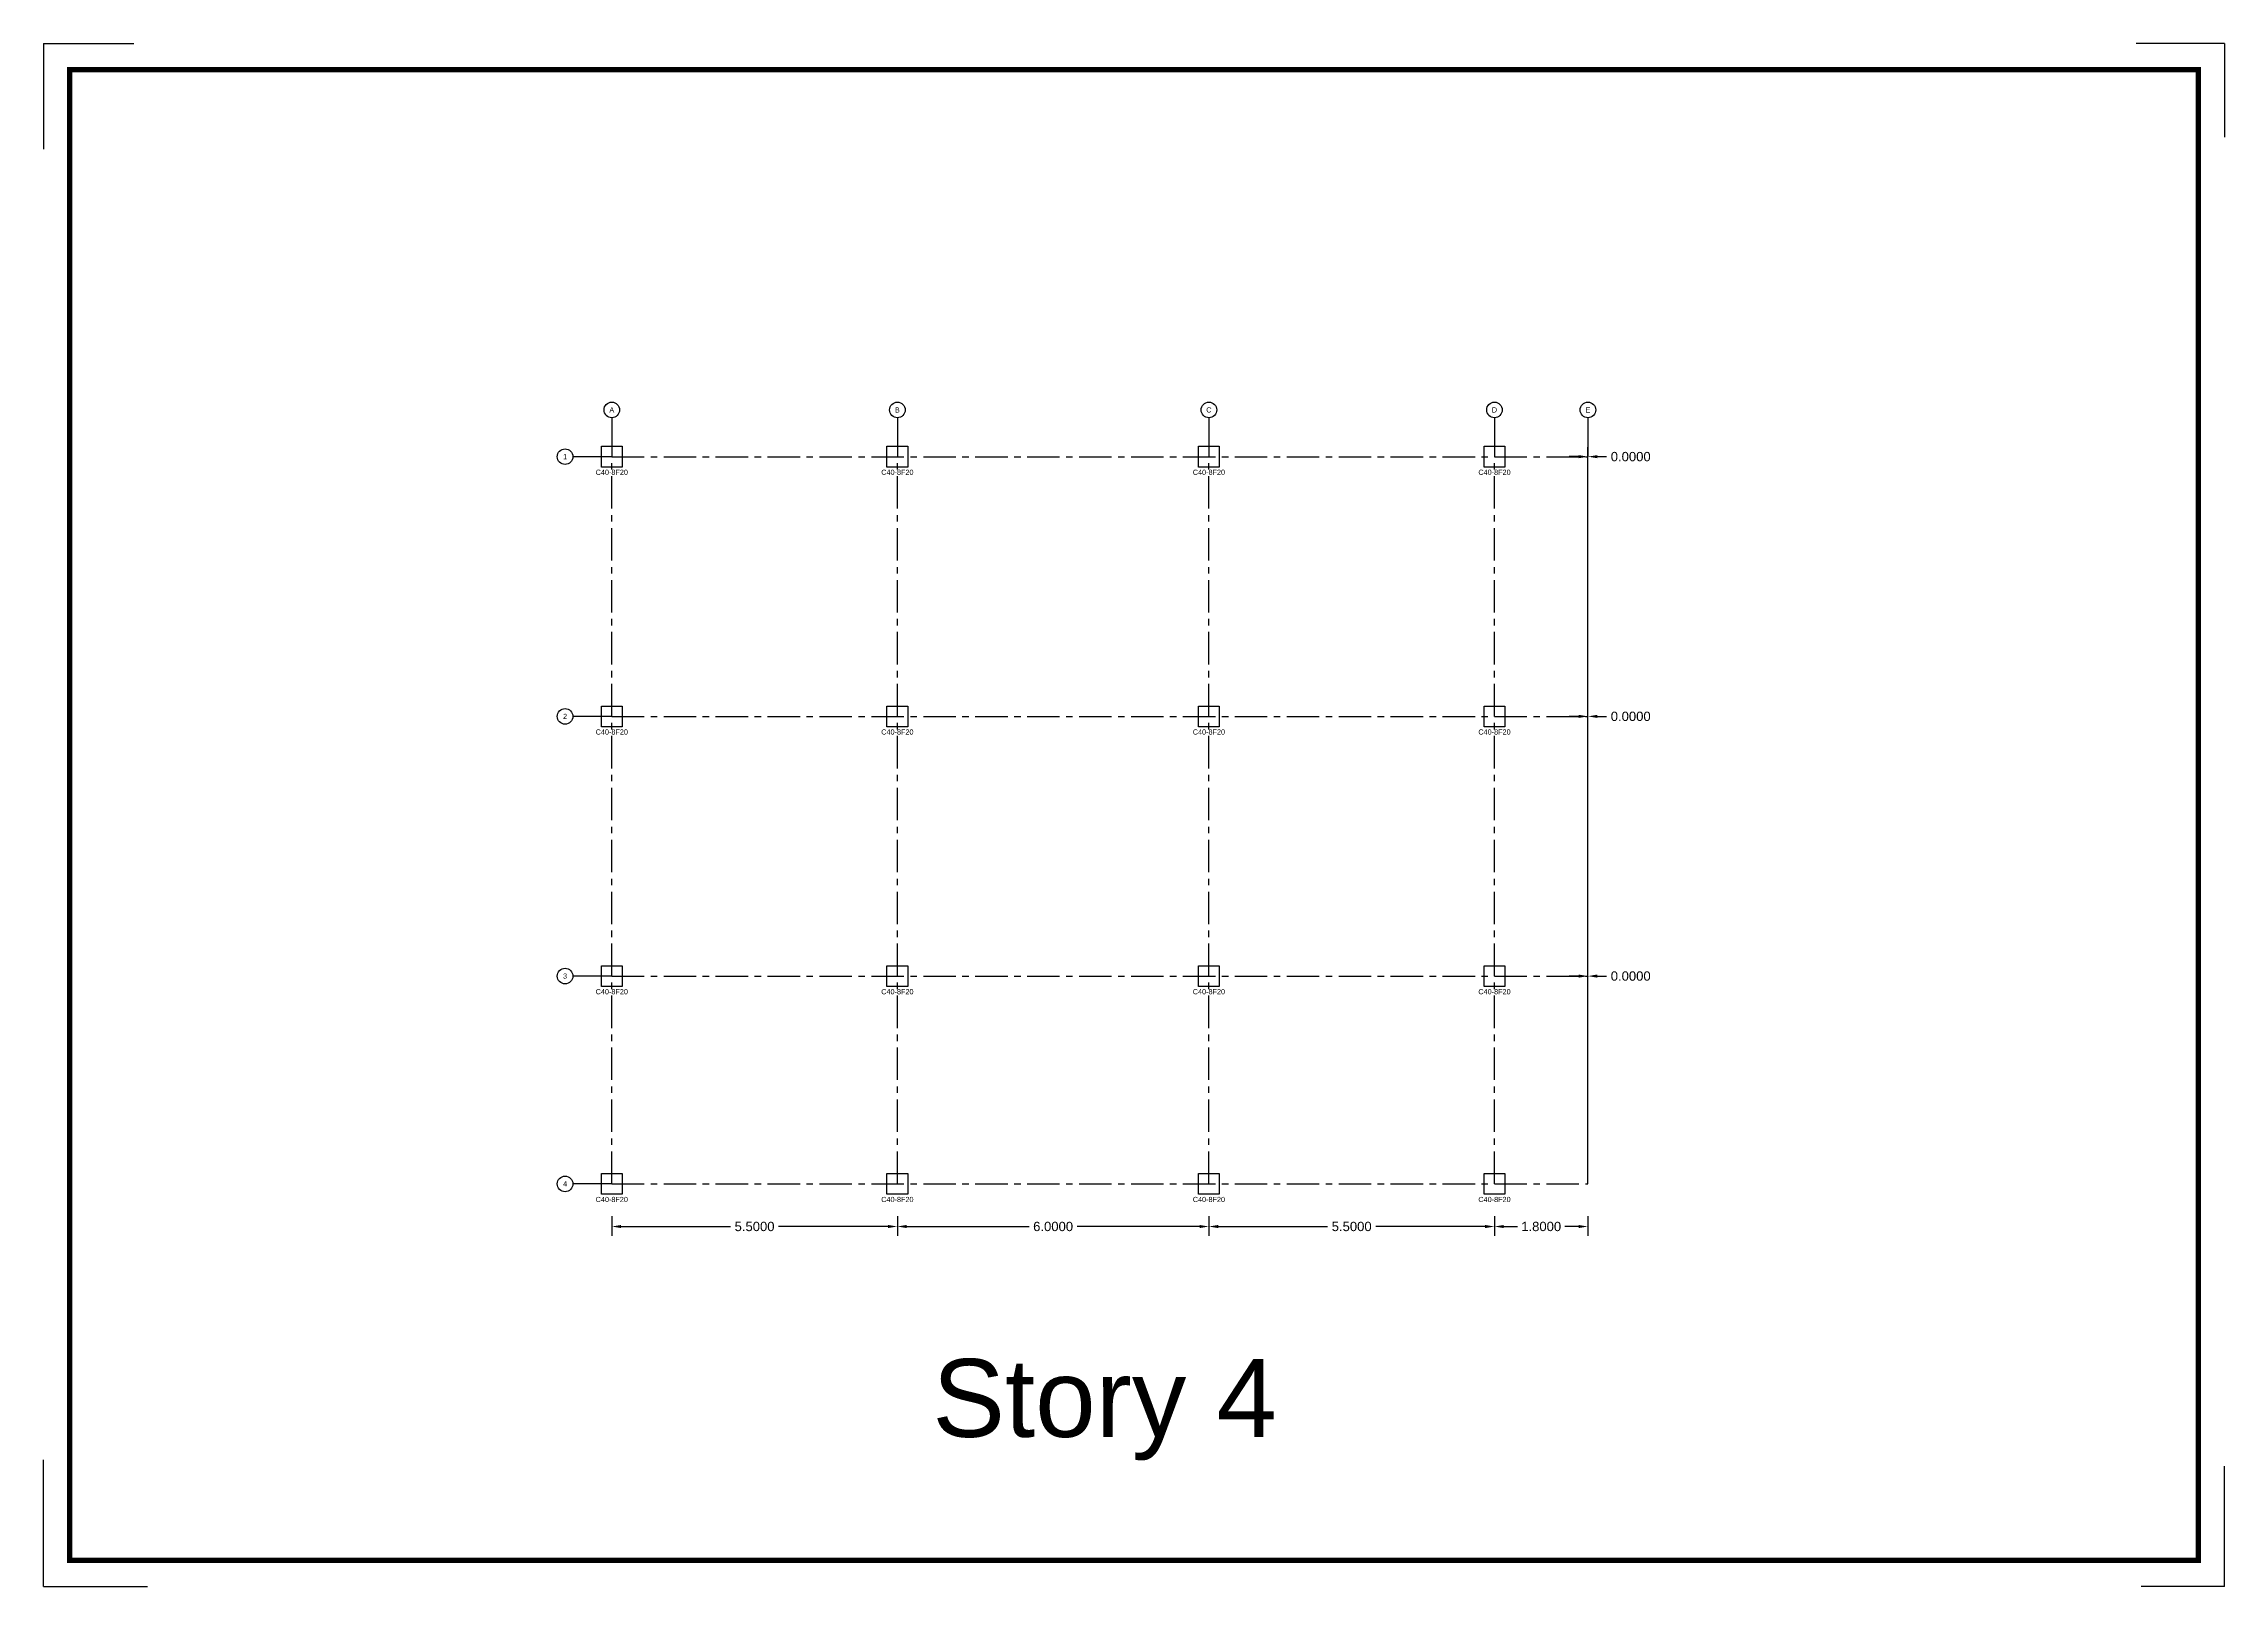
# Model space of a CAD drawing. Header units: inches. Extents: x -1152 to 1352, y 183 to 608.
# Drawn here: x 1199 to 1241, y 238.09 to 267.79 of the extents above; entities that cross this region are included whole.
import ezdxf
from ezdxf.enums import TextEntityAlignment as Align

# ---------------------------------------------------------------- set-up
doc = ezdxf.new("R2010")
doc.units = ezdxf.units.IN
doc.header["$MEASUREMENT"] = 0
doc.linetypes.add('CENTER', pattern=[2, 1.25, -0.25, 0.25, -0.25])
for name, color, linetype in [('COLS', 5, 'Continuous'), ('DIMENSIONS', 4, 'Continuous'), ('GRID', 1, 'Continuous'), ('TEXT', 3, 'Continuous')]:
    doc.layers.add(name, color=color, linetype=linetype)
doc.layers.add('Layer4', color=252, linetype='Continuous', lineweight=25)
doc.styles.get("Standard").update_dxf_attribs({"font": 'arial.ttf'})
doc.dimstyles.get("Standard").update_dxf_attribs({"dimtxt": 0.18, "dimasz": 0.18, "dimexe": 0.18, "dimexo": 0.0625, "dimgap": 0.09, "dimtad": 0, "dimtih": 1, "dimtoh": 1, "dimdec": 4, "dimzin": 0, "dimdsep": 46, "dimtxsty": 'Standard', "dimcen": 0.09, "dimadec": 0, "dimazin": 0, "dimtfac": 1, "dimtdec": 4, "dimtofl": 0, "dimtmove": 0, "dimatfit": 3, "dimfxl": 1, "dimtolj": 1, "dimtzin": 0, "dimarcsym": 0})

# ---------------------------------------------------------------- blocks, each defined once
blk = doc.blocks.new('*D464')
at = {"layer": 'DEFPOINTS', "color": 0, "transparency": 16777216}
for p in [(1209.946, 245.278), (1215.446, 245.278), (1215.446, 245.018)]:
    blk.add_point(p, dxfattribs=at)
at = {"layer": 'DIMENSIONS', "color": 0, "lineweight": -2, "transparency": 16777216}
for p, q in [((1209.946, 245.215), (1209.946, 244.838)), ((1210.126, 245.018), (1212.233, 245.018)), ((1215.266, 245.018), (1213.16, 245.018)), ((1215.446, 245.215), (1215.446, 244.838))]:
    blk.add_line(p, q, dxfattribs=at)
at = {"layer": 'DIMENSIONS', "color": 0, "transparency": 16777216}
for points in [[(1210.126, 245.048), (1210.126, 244.988), (1209.946, 245.018)], [(1215.266, 245.048), (1215.266, 244.988), (1215.446, 245.018)]]:
    blk.add_solid(points, dxfattribs=at)
at = {"layer": 'DIMENSIONS', "color": 0, "transparency": 16777216, "insert": (1212.696, 245.018), "char_height": 0.18, "attachment_point": 5}
blk.add_mtext('\\A1;5.5000', dxfattribs=at)
blk = doc.blocks.new('*D465')
at = {"layer": 'DEFPOINTS', "color": 0, "transparency": 16777216}
for p in [(1215.446, 245.278), (1221.446, 245.278), (1221.446, 245.018)]:
    blk.add_point(p, dxfattribs=at)
at = {"layer": 'DIMENSIONS', "color": 0, "lineweight": -2, "transparency": 16777216}
for p, q in [((1215.446, 245.215), (1215.446, 244.838)), ((1215.626, 245.018), (1217.983, 245.018)), ((1221.266, 245.018), (1218.91, 245.018)), ((1221.446, 245.215), (1221.446, 244.838))]:
    blk.add_line(p, q, dxfattribs=at)
at = {"layer": 'DIMENSIONS', "color": 0, "transparency": 16777216}
for points in [[(1215.626, 245.048), (1215.626, 244.988), (1215.446, 245.018)], [(1221.266, 245.048), (1221.266, 244.988), (1221.446, 245.018)]]:
    blk.add_solid(points, dxfattribs=at)
at = {"layer": 'DIMENSIONS', "color": 0, "transparency": 16777216, "insert": (1218.446, 245.018), "char_height": 0.18, "attachment_point": 5}
blk.add_mtext('\\A1;6.0000', dxfattribs=at)
blk = doc.blocks.new('*D466')
at = {"layer": 'DEFPOINTS', "color": 0, "transparency": 16777216}
for p in [(1221.446, 245.278), (1226.946, 245.278), (1226.946, 245.018)]:
    blk.add_point(p, dxfattribs=at)
at = {"layer": 'DIMENSIONS', "color": 0, "lineweight": -2, "transparency": 16777216}
for p, q in [((1221.446, 245.215), (1221.446, 244.838)), ((1221.626, 245.018), (1223.733, 245.018)), ((1226.766, 245.018), (1224.66, 245.018)), ((1226.946, 245.215), (1226.946, 244.838))]:
    blk.add_line(p, q, dxfattribs=at)
at = {"layer": 'DIMENSIONS', "color": 0, "transparency": 16777216}
for points in [[(1221.626, 245.048), (1221.626, 244.988), (1221.446, 245.018)], [(1226.766, 245.048), (1226.766, 244.988), (1226.946, 245.018)]]:
    blk.add_solid(points, dxfattribs=at)
at = {"layer": 'DIMENSIONS', "color": 0, "transparency": 16777216, "insert": (1224.196, 245.018), "char_height": 0.18, "attachment_point": 5}
blk.add_mtext('\\A1;5.5000', dxfattribs=at)
blk = doc.blocks.new('*D467')
at = {"layer": 'DEFPOINTS', "color": 0, "transparency": 16777216}
for p in [(1226.946, 245.278), (1228.746, 245.278), (1228.746, 245.018)]:
    blk.add_point(p, dxfattribs=at)
at = {"layer": 'DIMENSIONS', "color": 0, "lineweight": -2, "transparency": 16777216}
for p, q in [((1226.946, 245.215), (1226.946, 244.838)), ((1227.126, 245.018), (1227.392, 245.018)), ((1228.566, 245.018), (1228.301, 245.018)), ((1228.746, 245.215), (1228.746, 244.838))]:
    blk.add_line(p, q, dxfattribs=at)
at = {"layer": 'DIMENSIONS', "color": 0, "transparency": 16777216}
for points in [[(1227.126, 245.048), (1227.126, 244.988), (1226.946, 245.018)], [(1228.566, 245.048), (1228.566, 244.988), (1228.746, 245.018)]]:
    blk.add_solid(points, dxfattribs=at)
at = {"layer": 'DIMENSIONS', "color": 0, "transparency": 16777216, "insert": (1227.846, 245.018), "char_height": 0.18, "attachment_point": 5}
blk.add_mtext('\\A1;1.8000', dxfattribs=at)
blk = doc.blocks.new('*D468')
at = {"layer": 'DEFPOINTS', "color": 0, "transparency": 16777216}
for p in [(1228.746, 249.839), (1228.746, 249.839), (1228.746, 245.839)]:
    blk.add_point(p, dxfattribs=at)
at = {"layer": 'DIMENSIONS', "color": 0, "lineweight": -2, "transparency": 16777216}
for p, q in [((1228.746, 245.901), (1228.746, 250.019)), ((1228.746, 249.901), (1228.746, 250.019)), ((1228.566, 249.839), (1228.386, 249.839)), ((1228.926, 249.839), (1229.106, 249.839))]:
    blk.add_line(p, q, dxfattribs=at)
at = {"layer": 'DIMENSIONS', "color": 0, "transparency": 16777216}
for points in [[(1228.566, 249.869), (1228.566, 249.809), (1228.746, 249.839)], [(1228.926, 249.869), (1228.926, 249.809), (1228.746, 249.839)]]:
    blk.add_solid(points, dxfattribs=at)
at = {"layer": 'DIMENSIONS', "color": 0, "transparency": 16777216, "insert": (1229.57, 249.839), "char_height": 0.18, "attachment_point": 5}
blk.add_mtext('\\A1;0.0000', dxfattribs=at)
blk = doc.blocks.new('*D469')
at = {"layer": 'DEFPOINTS', "color": 0, "transparency": 16777216}
for p in [(1228.746, 254.839), (1228.746, 254.839), (1228.746, 249.839)]:
    blk.add_point(p, dxfattribs=at)
at = {"layer": 'DIMENSIONS', "color": 0, "lineweight": -2, "transparency": 16777216}
for p, q in [((1228.746, 249.901), (1228.746, 255.019)), ((1228.746, 254.901), (1228.746, 255.019)), ((1228.566, 254.839), (1228.386, 254.839)), ((1228.926, 254.839), (1229.106, 254.839))]:
    blk.add_line(p, q, dxfattribs=at)
at = {"layer": 'DIMENSIONS', "color": 0, "transparency": 16777216}
for points in [[(1228.566, 254.869), (1228.566, 254.809), (1228.746, 254.839)], [(1228.926, 254.869), (1228.926, 254.809), (1228.746, 254.839)]]:
    blk.add_solid(points, dxfattribs=at)
at = {"layer": 'DIMENSIONS', "color": 0, "transparency": 16777216, "insert": (1229.57, 254.839), "char_height": 0.18, "attachment_point": 5}
blk.add_mtext('\\A1;0.0000', dxfattribs=at)
blk = doc.blocks.new('*D470')
at = {"layer": 'DEFPOINTS', "color": 0, "transparency": 16777216}
for p in [(1228.746, 259.839), (1228.746, 259.839), (1228.746, 254.839)]:
    blk.add_point(p, dxfattribs=at)
at = {"layer": 'DIMENSIONS', "color": 0, "lineweight": -2, "transparency": 16777216}
for p, q in [((1228.746, 254.901), (1228.746, 260.019)), ((1228.746, 259.901), (1228.746, 260.019)), ((1228.566, 259.839), (1228.386, 259.839)), ((1228.926, 259.839), (1229.106, 259.839))]:
    blk.add_line(p, q, dxfattribs=at)
at = {"layer": 'DIMENSIONS', "color": 0, "transparency": 16777216}
for points in [[(1228.566, 259.869), (1228.566, 259.809), (1228.746, 259.839)], [(1228.926, 259.869), (1228.926, 259.809), (1228.746, 259.839)]]:
    blk.add_solid(points, dxfattribs=at)
at = {"layer": 'DIMENSIONS', "color": 0, "transparency": 16777216, "insert": (1229.57, 259.839), "char_height": 0.18, "attachment_point": 5}
blk.add_mtext('\\A1;0.0000', dxfattribs=at)

msp = doc.modelspace()

# ---------------------------------------------------------------- linework, layer by layer
at = {"layer": 'COLS', "color": 5, "linetype": 'Continuous'}
for points in [[(1210.14646, 259.6387), (1209.74646, 259.6387), (1209.74646, 260.0387), (1210.14646, 260.0387)], [(1215.64646, 259.6387), (1215.24646, 259.6387), (1215.24646, 260.0387), (1215.64646, 260.0387)], [(1221.64646, 259.6387), (1221.24646, 259.6387), (1221.24646, 260.0387), (1221.64646, 260.0387)], [(1227.14646, 259.6387), (1226.74646, 259.6387), (1226.74646, 260.0387), (1227.14646, 260.0387)], [(1210.14646, 254.6387), (1209.74646, 254.6387), (1209.74646, 255.0387), (1210.14646, 255.0387)], [(1215.64646, 254.6387), (1215.24646, 254.6387), (1215.24646, 255.0387), (1215.64646, 255.0387)], [(1221.64646, 254.6387), (1221.24646, 254.6387), (1221.24646, 255.0387), (1221.64646, 255.0387)], [(1227.14646, 254.6387), (1226.74646, 254.6387), (1226.74646, 255.0387), (1227.14646, 255.0387)], [(1210.14646, 249.6387), (1209.74646, 249.6387), (1209.74646, 250.0387), (1210.14646, 250.0387)], [(1215.64646, 249.6387), (1215.24646, 249.6387), (1215.24646, 250.0387), (1215.64646, 250.0387)], [(1221.64646, 249.6387), (1221.24646, 249.6387), (1221.24646, 250.0387), (1221.64646, 250.0387)], [(1227.14646, 249.6387), (1226.74646, 249.6387), (1226.74646, 250.0387), (1227.14646, 250.0387)], [(1210.14646, 245.6387), (1209.74646, 245.6387), (1209.74646, 246.0387), (1210.14646, 246.0387)], [(1215.64646, 245.6387), (1215.24646, 245.6387), (1215.24646, 246.0387), (1215.64646, 246.0387)], [(1221.64646, 245.6387), (1221.24646, 245.6387), (1221.24646, 246.0387), (1221.64646, 246.0387)], [(1227.14646, 245.6387), (1226.74646, 245.6387), (1226.74646, 246.0387), (1227.14646, 246.0387)]]:
    msp.add_lwpolyline(points, close=True, dxfattribs=at)
at = {"layer": 'GRID', "color": 0, "linetype": 'Continuous'}
for p, q in [((1209.94646, 260.5887), (1209.94646, 259.8387)), ((1215.44646, 260.5887), (1215.44646, 259.8387)), ((1221.44646, 260.5887), (1221.44646, 259.8387)), ((1226.94646, 260.5887), (1226.94646, 259.8387)), ((1228.74646, 260.5887), (1228.74646, 259.8387)), ((1209.94646, 259.8387), (1209.19646, 259.8387)), ((1209.94646, 254.8387), (1209.19646, 254.8387)), ((1209.94646, 249.8387), (1209.19646, 249.8387)), ((1209.94646, 245.8387), (1209.19646, 245.8387))]:
    msp.add_line(p, q, dxfattribs=at)
at = {"layer": 'GRID', "color": 1, "linetype": 'CENTER', "ltscale": 0.5}
for p, q in [((1209.94646, 245.8387), (1209.94646, 259.8387)), ((1209.94646, 259.8387), (1228.74646, 259.8387)), ((1215.44646, 245.8387), (1215.44646, 259.8387)), ((1221.44646, 245.8387), (1221.44646, 259.8387)), ((1226.94646, 245.8387), (1226.94646, 259.8387)), ((1228.74646, 245.8387), (1228.74646, 259.8387)), ((1209.94646, 254.8387), (1228.74646, 254.8387)), ((1209.94646, 249.8387), (1228.74646, 249.8387)), ((1209.94646, 245.8387), (1228.74646, 245.8387))]:
    msp.add_line(p, q, dxfattribs=at)
at = {"layer": 'GRID', "color": 0, "linetype": 'Continuous'}
for centre in [(1209.94646, 260.7387), (1215.44646, 260.7387), (1221.44646, 260.7387), (1226.94646, 260.7387), (1228.74646, 260.7387), (1209.04646, 259.8387), (1209.04646, 254.8387), (1209.04646, 249.8387), (1209.04646, 245.8387)]:
    msp.add_circle(centre, 0.15, dxfattribs=at)
at = {"layer": 'Layer4'}
for p, q in [((1199.00369, 267.79034), (1199.00369, 265.76016)), ((1199.00369, 267.79034), (1200.74431, 267.79034)), ((1241.00369, 267.79034), (1239.30569, 267.79034)), ((1241.00369, 267.79034), (1241.00369, 265.99163)), ((1199.00369, 238.09034), (1199.00369, 240.52799)), ((1241.00369, 238.09034), (1241.00369, 240.40437)), ((1241.00369, 238.09034), (1241.00369, 239.09034)), ((1199.00369, 238.09034), (1201.00372, 238.09034)), ((1241.00369, 238.09034), (1239.3988, 238.09034))]:
    msp.add_line(p, q, dxfattribs=at)
at = {"layer": 'Layer4', "const_width": 0.1}
msp.add_lwpolyline([(1199.50369, 267.29034), (1240.50369, 267.29034), (1240.50369, 238.59034), (1199.50369, 238.59034)], close=True, dxfattribs=at)

# ---------------------------------------------------------------- texts
at = {"color": 6, "insert": (1190.91382, 242.4673), "char_height": 1.5, "attachment_point": 1}
msp.add_mtext_dynamic_manual_height_columns('\\pxqc;Story 4', width=57.0507531, gutter_width=36.72032, heights=[0], dxfattribs=at)
at = {"layer": 'TEXT', "color": 0}
for s, p in [('A', (1209.94646, 260.7387)), ('B', (1215.44646, 260.7387)), ('C', (1221.44646, 260.7387)), ('D', (1226.94646, 260.7387)), ('E', (1228.74646, 260.7387)), ('1', (1209.04646, 259.8387)), ('C40-8F20', (1209.94646, 259.5387)), ('C40-8F20', (1215.44646, 259.5387)), ('C40-8F20', (1221.44646, 259.5387)), ('C40-8F20', (1226.94646, 259.5387)), ('2', (1209.04646, 254.8387)), ('C40-8F20', (1209.94646, 254.5387)), ('C40-8F20', (1215.44646, 254.5387)), ('C40-8F20', (1221.44646, 254.5387)), ('C40-8F20', (1226.94646, 254.5387)), ('3', (1209.04646, 249.8387)), ('C40-8F20', (1209.94646, 249.5387)), ('C40-8F20', (1215.44646, 249.5387)), ('C40-8F20', (1221.44646, 249.5387)), ('C40-8F20', (1226.94646, 249.5387)), ('4', (1209.04646, 245.8387)), ('C40-8F20', (1209.94646, 245.5387)), ('C40-8F20', (1215.44646, 245.5387)), ('C40-8F20', (1221.44646, 245.5387)), ('C40-8F20', (1226.94646, 245.5387))]:
    msp.add_text(s, height=0.1, dxfattribs=at).set_placement(p, align=Align.MIDDLE)

# ---------------------------------------------------------------- dimensions: what is measured, and where the dimension line sits
at = {"layer": 'DIMENSIONS'}
for base, p1, p2, picture, middle in [((1228.7464620926, 259.8387007262), (1228.7464620926, 254.8387007262), (1228.7464620926, 259.8387007262), '*D470', (1229.5697840571, 259.8387007262)), ((1228.7464620926, 254.8387007262), (1228.7464620926, 249.8387007262), (1228.7464620926, 254.8387007262), '*D469', (1229.5697840571, 254.8387007262)), ((1228.7464620926, 249.8387007262), (1228.7464620926, 245.8387007262), (1228.7464620926, 249.8387007262), '*D468', (1229.5697840571, 249.8387007262)), ((1215.44646, 245.01768), (1209.94646, 245.27768), (1215.44646, 245.27768), '*D464', (1212.69646, 245.01768)), ((1221.44646, 245.01768), (1215.44646, 245.27768), (1221.44646, 245.27768), '*D465', (1218.44646, 245.01768)), ((1226.94646, 245.01768), (1221.44646, 245.27768), (1226.94646, 245.27768), '*D466', (1224.19646, 245.01768)), ((1228.74646, 245.01768), (1226.94646, 245.27768), (1228.74646, 245.27768), '*D467', (1227.84646, 245.01768))]:
    dim = msp.add_linear_dim(base=base, p1=p1, p2=p2, dimstyle='Standard', dxfattribs=at)
    dim.commit()
    dim.dimension.update_dxf_attribs({"geometry": picture, "text_midpoint": middle})

doc.saveas('drawing.dxf')
